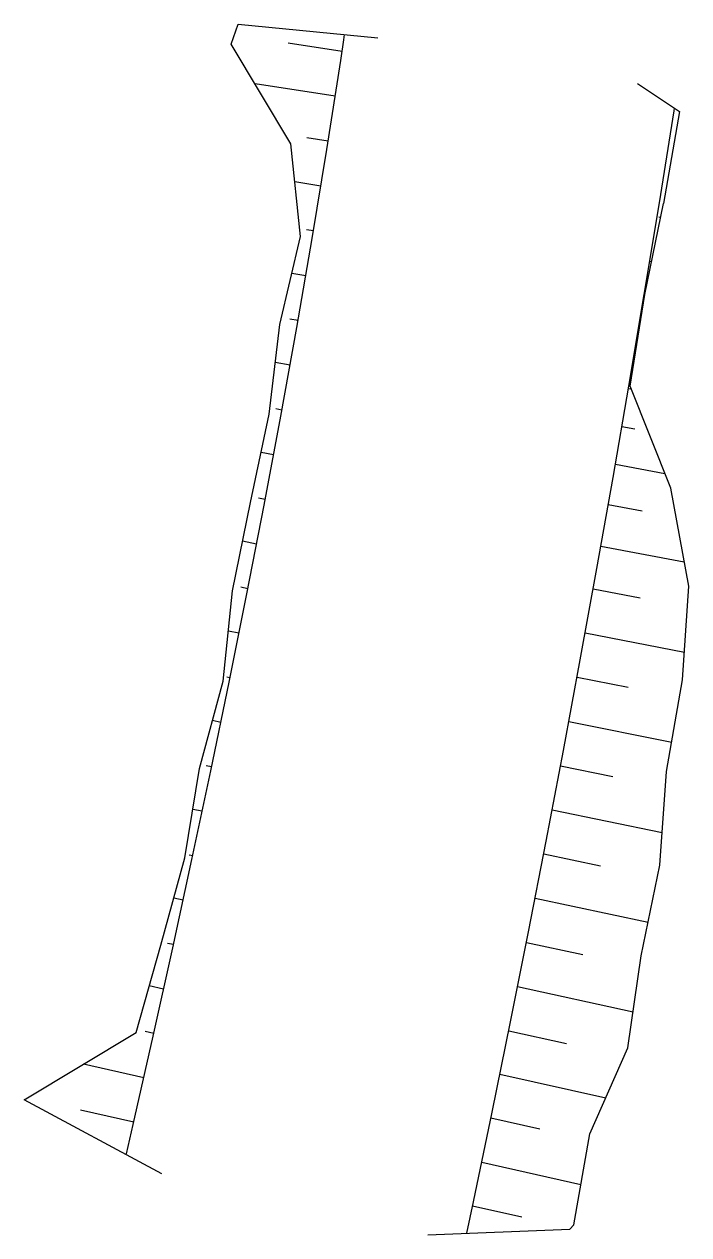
# Model space of a CAD drawing. Header units: metres. Extents: x 288738 to 324331, y 7399322 to 7465117.
# Drawn here: x 305130.5 to 305167, y 7437928.4 to 7437994.9 of the extents above; entities that cross this region are included whole.
import ezdxf

# ---------------------------------------------------------------- set-up
doc = ezdxf.new("R2010")
doc.units = ezdxf.units.M
doc.header["$LTSCALE"] = 10
for name, color, linetype in [('F-HZ-ATERRO-TALUDE', 110, 'Continuous'), ('F-HZ-MUROS', 210, 'Continuous'), ('F-HZ-PIANO-CORTE', 10, 'Continuous'), ('F-HZ-TALUDE', 2, 'Continuous')]:
    doc.layers.add(name, color=color, linetype=linetype)

msp = doc.modelspace()

# ---------------------------------------------------------------- linework, layer by layer
at = {"layer": 'F-HZ-ATERRO-TALUDE', "linetype": 'Continuous', "lineweight": -3}
for p, q in [((305147.93, 7437993.454), (305144.971, 7437993.898)), ((305147.55, 7437990.983), (305143.15, 7437991.663)), ((305147.166, 7437988.513), (305145.985, 7437988.701)), ((305146.765, 7437986.045), (305145.334, 7437986.279)), ((305146.359, 7437983.578), (305145.983, 7437983.642)), ((305145.937, 7437981.114), (305145.174, 7437981.246)), ((305145.513, 7437978.651), (305145.055, 7437978.731)), ((305145.072, 7437976.19), (305144.258, 7437976.336)), ((305163.671, 7437974.919), (305163.823, 7437974.892)), ((305144.627, 7437973.73), (305144.294, 7437973.791)), ((305163.31, 7437972.829), (305164.029, 7437972.699)), ((305144.168, 7437971.272), (305143.475, 7437971.402)), ((305162.95, 7437970.747), (305165.675, 7437970.248)), ((305143.707, 7437968.815), (305143.332, 7437968.887)), ((305162.56, 7437968.532), (305164.426, 7437968.184)), ((305143.231, 7437966.361), (305142.46, 7437966.511)), ((305162.155, 7437966.247), (305166.742, 7437965.377)), ((305142.754, 7437963.907), (305142.359, 7437963.985)), ((305161.734, 7437963.901), (305164.323, 7437963.401)), ((305142.262, 7437961.456), (305141.682, 7437961.572)), ((305161.293, 7437961.477), (305166.747, 7437960.407)), ((305141.769, 7437959.005), (305141.598, 7437959.04)), ((305160.848, 7437959.047), (305163.663, 7437958.486)), ((305141.264, 7437956.556), (305140.807, 7437956.651)), ((305160.393, 7437956.606), (305166.048, 7437955.463)), ((305140.757, 7437954.108), (305140.452, 7437954.172)), ((305159.937, 7437954.173), (305162.821, 7437953.581)), ((305140.239, 7437951.663), (305139.723, 7437951.772)), ((305159.476, 7437951.754), (305165.527, 7437950.496)), ((305139.719, 7437949.217), (305139.52, 7437949.26)), ((305159.012, 7437949.33), (305162.134, 7437948.672)), ((305139.189, 7437946.774), (305138.676, 7437946.885)), ((305158.537, 7437946.891), (305164.748, 7437945.567)), ((305138.658, 7437944.331), (305138.334, 7437944.402)), ((305158.059, 7437944.453), (305161.169, 7437943.783)), ((305138.118, 7437941.89), (305137.329, 7437942.065)), ((305157.575, 7437942.021), (305163.926, 7437940.638)), ((305157.09, 7437939.598), (305160.266, 7437938.899)), ((305137.576, 7437939.45), (305137.112, 7437939.553)), ((305137.027, 7437937.011), (305133.711, 7437937.758)), ((305156.604, 7437937.208), (305162.429, 7437935.915)), ((305136.477, 7437934.572), (305133.555, 7437935.236)), ((305156.114, 7437934.811), (305158.803, 7437934.208)), ((305155.608, 7437932.375), (305161.06, 7437931.144)), ((305155.107, 7437929.97), (305157.805, 7437929.356))]:
    msp.add_line(p, q, dxfattribs=at)
at = {"layer": 'F-HZ-MUROS'}
msp.add_lwpolyline([(305142.224, 7437994.947), (305149.896, 7437994.193)], dxfattribs=at)
for points, elevation in [([(305164.177, 7437991.683), (305166.47, 7437990.142)], 711.354), ([(305138.03, 7437931.732), (305130.459, 7437935.796)], 707.671), ([(305152.65, 7437928.376), (305160.453, 7437928.688)], 707.248)]:
    msp.add_lwpolyline(points, dxfattribs=dict(at, elevation=elevation))
at = {"layer": 'F-HZ-PIANO-CORTE'}
for p, q in [((305165.444, 7437984.325), (305165.345, 7437984.342)), ((305164.941, 7437981.874), (305164.84, 7437981.891))]:
    msp.add_line(p, q, dxfattribs=at)
at = {"layer": 'F-HZ-TALUDE', "linetype": 'Continuous', "lineweight": -3}
msp.add_line((305164.572, 7437980.08), (305165.602, 7437985.093), dxfattribs=at)
for points in [[(305130.459, 7437935.796), (305136.605, 7437939.505), (305137.962, 7437944.302), (305139.29, 7437949.105), (305140.088, 7437954.02), (305141.402, 7437958.823), (305141.908, 7437963.788), (305142.893, 7437968.652), (305143.92, 7437973.507), (305144.51, 7437978.437), (305145.653, 7437983.268), (305145.113, 7437988.37), (305141.843, 7437993.857), (305142.224, 7437994.947)], [(305136.081, 7437932.837), (305136.446, 7437934.435), (305137.542, 7437939.296), (305138.621, 7437944.158), (305139.677, 7437949.022), (305140.712, 7437953.889), (305141.719, 7437958.759), (305142.7, 7437963.631), (305143.649, 7437968.508), (305144.566, 7437973.388), (305145.447, 7437978.272), (305146.29, 7437983.16), (305147.095, 7437988.053), (305147.855, 7437992.95), (305148.025, 7437994.084), (305148.067, 7437994.373)], [(305154.789, 7437928.462), (305155.152, 7437930.182), (305156.18, 7437935.126), (305157.188, 7437940.08), (305158.177, 7437945.045), (305159.146, 7437950.02), (305160.096, 7437955.006), (305161.025, 7437960.002), (305161.935, 7437965.008), (305162.824, 7437970.024), (305163.694, 7437975.049), (305164.543, 7437980.085), (305165.372, 7437985.13), (305166.18, 7437990.185)], [(305166.18, 7437990.185), (305166.202, 7437990.322)], [(305160.453, 7437928.688), (305160.671, 7437928.927), (305161.548, 7437933.925), (305163.646, 7437938.662), (305164.363, 7437943.715), (305165.4, 7437948.708), (305165.765, 7437953.849), (305166.646, 7437958.889), (305166.987, 7437964.041), (305165.998, 7437969.439), (305163.765, 7437975.037)]]:
    msp.add_lwpolyline(points, dxfattribs=at)
at = {"layer": 'F-HZ-TALUDE'}
for points in [[(305166.47, 7437990.142), (305165.602, 7437985.093)], [(305163.765, 7437975.037), (305164.572, 7437980.08)]]:
    msp.add_lwpolyline(points, dxfattribs=at)

doc.saveas('drawing.dxf')
